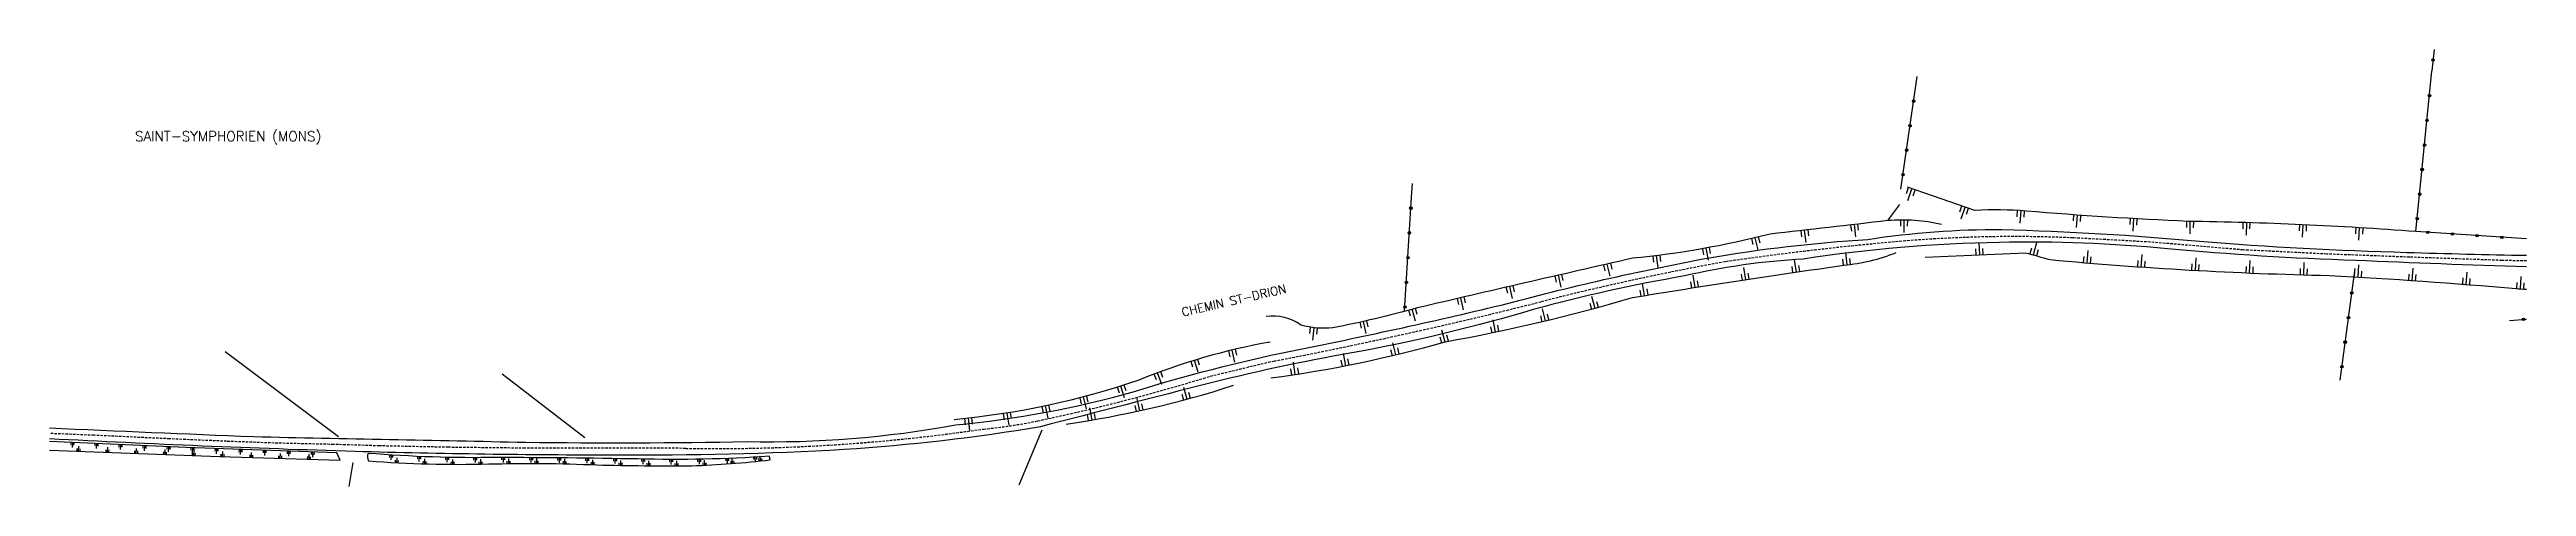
# Model space of a CAD drawing. Header units: millimetres. Extents: x 124000 to 125000, y 124512 to 125000.
# Drawn here: x 124000 to 124500, y 124666 to 124754 of the extents above; entities that cross this region are included whole.
import ezdxf
from ezdxf.enums import TextEntityAlignment as Align

# ---------------------------------------------------------------- set-up
doc = ezdxf.new("R2010")
doc.units = ezdxf.units.MM
doc.linetypes.add('DASHED', pattern=[0.75, 0.5, -0.25])
doc.layers.get('0').update_dxf_attribs({"linetype": 'CONTINUOUS'})
for name, color, linetype in [('W0001', 6, 'DASHED'), ('W0008', 7, 'CONTINUOUS'), ('W0100', 7, 'CONTINUOUS'), ('W0211', 2, 'CONTINUOUS'), ('W0322', 7, 'CONTINUOUS'), ('W0980', 7, 'CONTINUOUS'), ('W0989', 7, 'CONTINUOUS')]:
    doc.layers.add(name, color=color, linetype=linetype)
doc.styles.get("Standard").update_dxf_attribs({"font": 'romans.shx', "width": 0.85})

msp = doc.modelspace()

# ---------------------------------------------------------------- texts
at = {"layer": 'W0980'}
msp.add_text('SAINT-SYMPHORIEN (MONS)', height=2, dxfattribs=at).set_placement((124036.07, 124736.68), align=Align.MIDDLE)
at = {"layer": 'W0989'}
msp.add_text('CHEMIN ST-DRION', height=1.75, rotation=12.9587, dxfattribs=at).set_placement((124239.08, 124703.67), align=Align.MIDDLE)

# ---------------------------------------------------------------- blocks, each defined once
blk = doc.blocks.new('OH01')
at = {"layer": 'W0322', "color": 0}
for radius in [0.25, 0.15]:
    blk.add_circle((0, 0), radius, dxfattribs=at)
blk = doc.blocks.new('TP15')
at = {"color": 0}
for p, q in [((-0.29, 0.5), (-0.29, 0)), ((0, 1), (0, 0)), ((0.29, 0.5), (0.29, 0))]:
    blk.add_line(p, q, dxfattribs=at)
blk = doc.blocks.new('TP15B')
at = {"color": 0}
for p, q in [((-1.4, 2.5), (-1.4, 0)), ((0, 5), (0, 0)), ((1.4, 2.5), (1.4, 0))]:
    blk.add_line(p, q, dxfattribs=at)
blk = doc.blocks.new('TP15C')
at = {"layer": 'W0211', "xscale": 0.5, "yscale": 0.5, "rotation": 359.9693661828871}
blk.add_blockref('TP15B', (0, 0), dxfattribs=at)

# ---------------------------------------------------------------- linework, layer by layer
at = {"layer": 'W0001'}
msp.add_lwpolyline([(124500, 124711.63), (124495.05, 124711.73), (124476.45, 124712.39), (124459.68, 124713.02), (124442.8, 124713.86), (124424.06, 124715.44), (124408.49, 124716.29, 0.031291), (124374.65, 124715.67, 0.014856), (124338.25, 124711.46, 0.018027), (124301.03, 124703.37, -0.01375), (124247.19, 124691.4, 0.001047), (124233.28, 124688.03, -0.022442), (124199.47, 124679.33, -0.028617), (124188.55, 124677.68, -0.040665), (124128.43, 124673.78), (124095.97, 124673.81), (124080.49, 124673.99), (124066.55, 124674.28), (124057.31, 124674.57), (124045.37, 124674.84), (124035.73, 124675.2), (124024.26, 124675.7), (124008.98, 124676.41), (124000, 124676.78)], format="xyb", dxfattribs=at)
at = {"layer": 'W0008'}
for points in [[(124000, 124677.89, 0.000346), (124041.22, 124676.14, -0.000094), (124096.09, 124675.02, 0.007828), (124140.82, 124675.15, 0.05095), (124182.91, 124678.52, 0.046656), (124218.99, 124685.29, -0.023585), (124250.55, 124693.44, 0.010611), (124293.01, 124702.72, -0.018159), (124334.71, 124712.22, -0.027348), (124367.05, 124715.98, -0.040117), (124394.1, 124717.98, -0.016478), (124434, 124715.61, 0.013028), (124475.86, 124713.36, 0.003021), (124500, 124712.77, 0.003021)], [(124500, 124710.44, -0.003796), (124465.54, 124711.74, -0.015128), (124427.55, 124714.08, 0.029546), (124393.59, 124715.37, 0.033803), (124354, 124712, 0.044313), (124330.06, 124708.59, 0.024764), (124299.5, 124701.81, -0.026383), (124264.81, 124693.41, 0.017765), (124234.51, 124687.03, 0.000319), (124200.05, 124678.14, -0.025801), (124160.37, 124673.52, -0.01566), (124114.15, 124672.4, -0.006827), (124061.68, 124673.14, -0.005762), (124000, 124675.7)]]:
    msp.add_lwpolyline(points, format="xyb", dxfattribs=at)
at = {"layer": 'W0100'}
for points in [[(124058.31, 124676.12), (124035.47, 124693.3)], [(124091.34, 124688.84), (124108.08, 124675.97)], [(124195.76, 124666.39), (124200.35, 124677.49)], [(124060.51, 124666.07), (124061.27, 124670.94)]]:
    msp.add_lwpolyline(points, dxfattribs=at)
at = {"layer": 'W0211'}
for points in [[(124477.69, 124717.55, 0.015903), (124431.76, 124719.61, -0.009596), (124399.02, 124721.69, 0.034162), (124388.67, 124721.84), (124375.07, 124726.5)], [(124381.91, 124719.01, 0.074508), (124371.07, 124719.78, -0.000945), (124347.32, 124717.05, -0.03891), (124319.52, 124712.17, 0.001093), (124276.05, 124702.14, -0.019992), (124259.08, 124698.12, -0.092556), (124252.61, 124698.65, 0.197382), (124245.61, 124700.42, -11.12157)], [(124246.53, 124688, 0.036919), (124281.72, 124695.31, 0.028051), (124319.54, 124704.25, -0.00475), (124362.2, 124710.77, 0.070588), (124372.79, 124713.32, -0.190839)], [(124378.62, 124712.39), (124398.87, 124713.27, -0.004938), (124403.83, 124711.9, 0.01782), (124460.21, 124708.7, -0.009248), (124497.89, 124706.04, -0.017737), (124500, 124705.9, -0.017737)], [(124246.42, 124695.24, 0.053028), (124219.9, 124687.55, -0.059398), (124182.58, 124679.56, -1.096736)], [(124205.24, 124678.67, 0.04128), (124239.01, 124686.51, -0.156595)], [(124064.39, 124671.23, 0.024619), (124088.67, 124670.62, -0.018198), (124110.46, 124670.43, 0.006774), (124129.62, 124670.25, 0.018311), (124145.5, 124671.45), (124145.31, 124672.19, -0.023682), (124118.84, 124671.63, 0.003477), (124090.33, 124671.93, -0.024219), (124064.33, 124672.77, 0.233315), (124064.39, 124671.23, 0.499927)]]:
    msp.add_lwpolyline(points, format="xyb", dxfattribs=at)
for points in [[(124371.07, 124719.78), (124373.51, 124723.03)], [(124058.02, 124672.84), (124027.52, 124673.92), (124000, 124675.17)], [(124000, 124673.44), (124034.31, 124672.12), (124058.67, 124671.4), (124058.02, 124672.84)]]:
    msp.add_lwpolyline(points, dxfattribs=at)
at = {"layer": 'W0322'}
for points in [[(124481.35, 124754.34), (124480.92, 124750)], [(124373.74, 124726.12), (124376.99, 124748.86)], [(124500, 124716.07), (124477.69, 124717.55), (124480.92, 124750)], [(124273.55, 124701.46), (124274.94, 124724.5), (124275.12, 124727.28)], [(124462.37, 124687.53), (124465.41, 124710.1)], [(124496.57, 124699.59), (124500, 124699.9)]]:
    msp.add_lwpolyline(points, dxfattribs=at)

# ---------------------------------------------------------------- block references
at = {"layer": 'W0211'}
for name, p, rotation in [('TP15C', (124375.91, 124726.21), 161.0738168860677), ('TP15C', (124386.7, 124722.51), 161.0738168860677), ('TP15C', (124397.98, 124721.77), 176.0514880794164), ('TP15C', (124409.36, 124720.9), 175.9641498339512), ('TP15C', (124420.74, 124720.17), 176.728405068601), ('TP15C', (124344.31, 124716.3), 193.4398783283987), ('TP15C', (124354.29, 124717.84), 186.5152943503316), ('TP15C', (124364.34, 124719), 186.6068837832497), ('TP15C', (124374.4, 124719.89), 179.2206440260699), ('TP15C', (124389.56, 124712.87), 2.504890704906172), ('TP15C', (124400.45, 124712.85), 344.7049926413855), ('TP15C', (124432.13, 124719.61), 179.2206897623844), ('TP15C', (124443.53, 124719.36), 178.3167722260319), ('TP15C', (124454.93, 124718.94), 177.4128546896794), ('TP15C', (124466.32, 124718.33), 176.508937153327), ('TP15C', (124314.46, 124711.01), 192.8903222407314), ('TP15C', (124324.41, 124712.7), 187.0586951119869), ('TP15C', (124334.41, 124714.23), 190.2492867201928), ('TP15C', (124342.34, 124707.83), 8.65404382750252), ('TP15C', (124352.56, 124709.37), 8.393395728559266), ('TP15C', (124362.79, 124710.83), 6.328490303479303), ('TP15C', (124411.24, 124711.25), 355.246210958236), ('TP15C', (124422.17, 124710.42), 356.0380831766475), ('TP15C', (124433.1, 124709.73), 356.829955395059), ('TP15C', (124444.04, 124709.2), 357.6218276134705), ('TP15C', (124454.99, 124708.82), 358.413699831882), ('TP15C', (124465.93, 124708.38), 356.6989944297156), ('TP15C', (124476.86, 124707.69), 356.0845072076564), ('TP15C', (124294.75, 124706.48), 193.0038718247495), ('TP15C', (124304.6, 124708.75), 192.9470970327405), ('TP15C', (124321.92, 124704.63), 9.175340025389039), ('TP15C', (124332.13, 124706.26), 8.914691926445785), ('TP15C', (124487.78, 124706.89), 355.4700199855973), ('TP15C', (124498.7, 124706), 356.7340494680854), ('TP15C', (124275.05, 124701.86), 195.3404827977196), ('TP15C', (124284.89, 124704.2), 193.0606466167586), ('TP15C', (124301.91, 124699.52), 13.49650890493375), ('TP15C', (124311.92, 124702.08), 15.20452508709175), ('TP15C', (124255.27, 124698.14), 173.5023832850957), ('TP15C', (124265.24, 124699.41), 192.6848329543249), ('TP15C', (124271.69, 124692.67), 13.51563277454231), ('TP15C', (124281.68, 124695.29), 15.94503970253269), ('TP15C', (124291.83, 124697.26), 11.78849272277577), ('TP15C', (124231.12, 124691.55), 197.023181240066), ('TP15C', (124238.71, 124693.63), 193.5669057340504), ('TP15C', (124251.41, 124688.69), 8.656818918561441), ('TP15C', (124261.59, 124690.47), 11.08622584655188), ('TP15C', (124216.26, 124686.35), 197.5174019906969), ('TP15C', (124223.66, 124689.02), 200.4794567460815), ('TP15C', (124229.58, 124683.72), 15.12057921527454), ('TP15C', (124193.29, 124680.91), 189.1234792102933), ('TP15C', (124201.04, 124682.35), 191.9214534704278), ('TP15C', (124208.7, 124684.16), 194.7194277305623), ('TP15C', (124210.38, 124679.49), 9.762024419344588), ('TP15C', (124220.03, 124681.38), 12.44130181730959), ('TP15C', (124185.49, 124679.85), 186.3255049501587), ('TP15', (124004.67, 124674.96), 177.3927431447369), ('TP15', (124005.81, 124673.22), 357.800983383473), ('TP15', (124009.52, 124674.74), 177.3927431447369), ('TP15', (124011.63, 124672.99), 357.800983383473), ('TP15', (124014.37, 124674.52), 177.3927431447369), ('TP15', (124017.44, 124672.77), 357.800983383473), ('TP15', (124019.22, 124674.29), 177.3927431447369), ('TP15', (124023.25, 124672.55), 357.800983383473), ('TP15', (124024.06, 124674.07), 177.3927431447369), ('TP15', (124028.91, 124673.87), 177.9769354432977), ('TP15', (124029.06, 124672.32), 357.800983383473), ('TP15', (124033.76, 124673.7), 177.9769354432977), ('TP15', (124034.88, 124672.11), 358.2998130865873), ('TP15', (124038.61, 124673.52), 177.9769354432977), ('TP15', (124040.69, 124671.93), 358.2998130865873), ('TP15', (124043.47, 124673.35), 177.9769354432977), ('TP15', (124046.51, 124671.76), 358.2998130865873), ('TP15', (124048.32, 124673.18), 177.9769354432977), ('TP15', (124052.32, 124671.59), 358.2998130865873), ('TP15', (124053.17, 124673.01), 177.9769354432977), ('TP15', (124069.01, 124672.43), 176.3705222344016), ('TP15', (124070.03, 124670.87), 357.0412359150896), ('TP15', (124074.66, 124672.14), 177.5763385198659), ('TP15', (124075.67, 124670.65), 358.3534290589159), ('TP15', (124080.31, 124671.96), 178.7821548053302), ('TP15', (124081.33, 124670.55), 359.6656222027422), ('TP15', (124085.96, 124671.9), 179.9879710907945), ('TP15', (124086.98, 124670.58), 0.9778153465683688), ('TP15', (124091.61, 124671.93), 179.7613627599605), ('TP15', (124092.63, 124670.7), 0.8405444031651355), ('TP15', (124097.26, 124671.89), 179.6033969864237), ('TP15', (124098.28, 124670.73), 359.7590394282104), ('TP15', (124102.92, 124671.85), 179.4454312128868), ('TP15', (124103.93, 124670.65), 358.6775344532558), ('TP15', (124108.57, 124671.78), 179.28746543935), ('TP15', (124109.58, 124670.47), 357.5960294783012), ('TP15', (124114.22, 124671.71), 179.1294996658133), ('TP15', (124115.23, 124670.34), 359.0844377817756), ('TP15', (124119.87, 124671.61), 178.7026598278662), ('TP15', (124120.89, 124670.27), 359.5424146287974), ('TP15', (124125.52, 124671.54), 179.8605486194411), ('TP15', (124126.54, 124670.25), 0.0003914758191568357), ('TP15', (124131.18, 124671.58), 181.0184374110159), ('TP15', (124132.19, 124670.37), 2.890683181255477), ('TP15', (124136.83, 124671.74), 182.1763262025907), ('TP15', (124137.83, 124670.73), 4.379920454855005), ('TP15', (124142.47, 124672.01), 183.3342149941655), ('TP15', (124143.46, 124671.23), 5.869157728454533)]:
    msp.add_blockref(name, p, dxfattribs=dict(at, rotation=rotation))
at = {"layer": 'W0322'}
for p, rotation in [((124481.14, 124752.22), 264.3293060081646), ((124480.42, 124745.02), 84.32423670977022), ((124376.29, 124743.91), 81.86089639967307), ((124479.93, 124740.05), 84.32423670977022), ((124375.58, 124738.96), 81.86089639967307), ((124479.43, 124735.07), 84.32423670977022), ((124374.87, 124734.01), 81.86089639967307), ((124478.94, 124730.1), 84.32423670977022), ((124374.16, 124729.06), 81.86089639967307), ((124478.45, 124725.12), 84.32423670977022), ((124274.81, 124722.29), 86.55453178077073), ((124477.95, 124720.15), 84.32423670977022), ((124274.51, 124717.3), 86.55453178077073), ((124480.08, 124717.39), 176.2215812032316), ((124485.06, 124717.06), 176.2215812032316), ((124490.05, 124716.73), 176.2215812032316), ((124495.04, 124716.4), 176.2215812032316), ((124274.21, 124712.31), 86.55453178077073), ((124273.91, 124707.31), 86.55453178077073), ((124464.74, 124705.14), 82.33534766157248), ((124273.61, 124702.32), 86.55453178077073), ((124464.07, 124700.19), 82.33534766157248), ((124499.4, 124699.85), 5.188633524558519), ((124463.41, 124695.23), 82.33534766157248), ((124462.74, 124690.28), 82.33534766157248)]:
    msp.add_blockref('OH01', p, dxfattribs=dict(at, rotation=rotation))

msp.set_redraw_order([(e.dxf.handle, doc.entitydb.next_handle()) for e in msp.query("TEXT MTEXT ATTDEF DIMENSION ARC_DIMENSION")])  # texts and dimensions are drawn at this point

doc.saveas('drawing.dxf')
